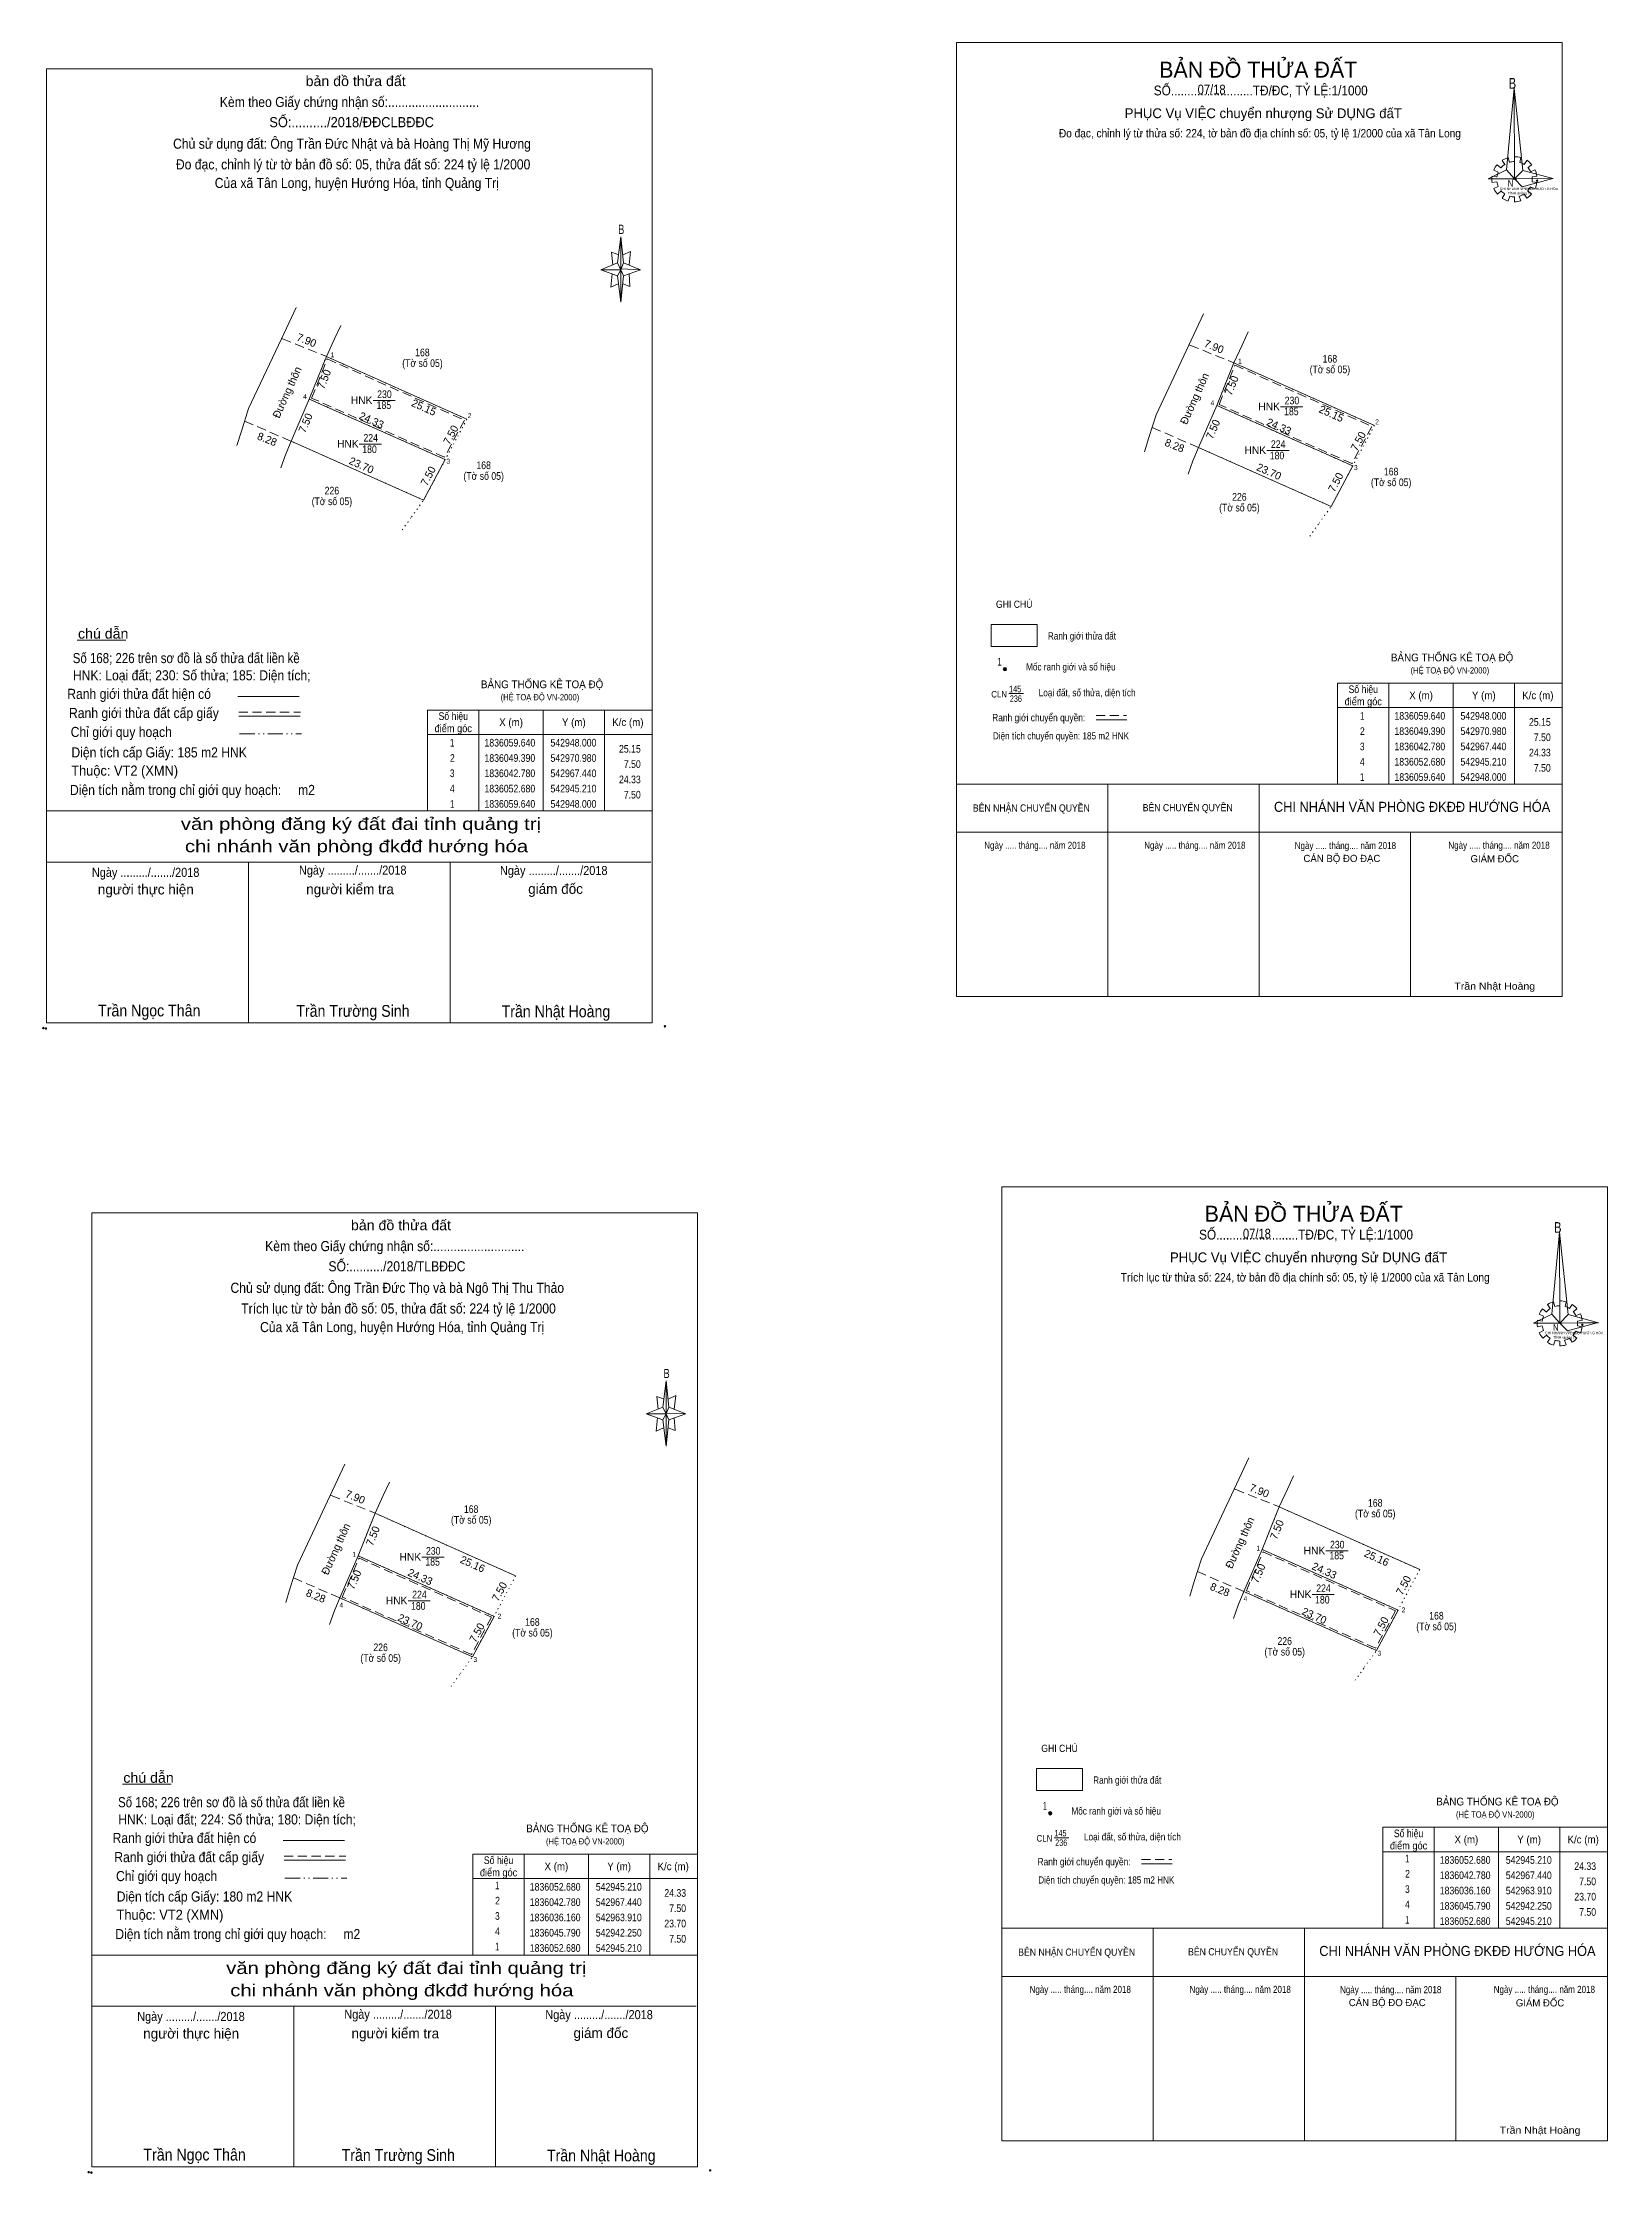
# Model space of a CAD drawing. Header units: metres. Extents: x 542624 to 543096, y 1835781 to 1836129.
# Drawn here: x 542623.7 to 542879.5, y 1835781.1 to 1836129.5 of the extents above; entities that cross this region are included whole.
import ezdxf
from ezdxf.enums import TextEntityAlignment as Align

# ---------------------------------------------------------------- set-up
doc = ezdxf.new("R2010")
doc.units = ezdxf.units.M
doc.header["$LTSCALE"] = 0.5
doc.header["$PDMODE"] = 32
doc.header["$PDSIZE"] = 0.25
for name, pattern in [('DASH_DOUBLE_DOT', [9.2, 5, -1.2, 0.3, -1.2, 0.3, -1.2]), ('DOTTED', [1.5, 0.3, -1.2]), ('MEDIUM_DASHED', [4.5, 3, -1.5])]:
    doc.linetypes.add(name, pattern=pattern)
for name, color, linetype, lineweight in [('1', 7, 'Continuous', 13), ('10', 7, 'Continuous', 13), ('13', 7, 'MEDIUM_DASHED', 13), ('17', 7, 'Continuous', 13), ('23', 7, 'Continuous', 13), ('5', 7, 'Continuous', 13), ('52', 7, 'Continuous', 13), ('6', 7, 'Continuous', 13), ('63', 7, 'Continuous', 13)]:
    doc.layers.add(name, color=color, linetype=linetype, lineweight=lineweight)
doc.layers.add('7', color=7, linetype='Continuous')

msp = doc.modelspace()

# ---------------------------------------------------------------- texts
at = {"layer": '1'}
for s, height, p in [('BẢN ĐỒ THỬA ĐẤT', 2.621, (542822.41, 1836123.76)), ('PHỤC Vụ VIỆC chuyển nhượng Sử DỤNG đấT', 1.605, (542823.235, 1836117.14)), ('HNK', 1.25, (542675.825, 1836070.4)), ('HNK', 1.25, (542824.185, 1836069.37)), ('HNK', 1.25, (542673.575, 1836063.27)), ('HNK', 1.25, (542821.935, 1836062.24)), ('BẢN ĐỒ THỬA ĐẤT', 2.621, (542829.855, 1835936.7)), ('PHỤC Vụ VIỆC chuyển nhượng Sử DỤNG đấT', 1.605, (542830.64, 1835930.08)), ('HNK', 1.25, (542683.795, 1835881.28)), ('HNK', 1.25, (542831.595, 1835882.31)), ('HNK', 1.25, (542681.545, 1835874.15)), ('HNK', 1.25, (542829.345, 1835875.18))]:
    msp.add_text(s, height=height, dxfattribs=at).set_placement(p, align=Align.CENTER)
for s, height, width, p in [('SỐ.........................TĐ/ĐC, TỶ LỆ:1/1000', 1.604, 0.9, (542822.815, 1836120.86)), ('07/18', 1.606, 0.85, (542814.79, 1836121.02)), ('230', 1.25, 0.85, (542679.56, 1836071.38)), ('185', 1.25, 0.85, (542679.465, 1836069.6)), ('185', 1.25, 0.85, (542827.825, 1836068.57)), ('230', 1.25, 0.85, (542827.92, 1836070.35)), ('224', 1.25, 0.85, (542677.31, 1836064.25)), ('180', 1.25, 0.85, (542677.12, 1836062.38)), ('180', 1.25, 0.85, (542825.48, 1836061.35)), ('224', 1.25, 0.85, (542825.67, 1836063.22)), ('(Tờ số 05)', 1.25, 0.85, (542670.97, 1836053.87)), ('226', 1.25, 0.85, (542670.965, 1836055.62)), ('226', 1.25, 0.85, (542819.325, 1836054.59)), ('(Tờ số 05)', 1.25, 0.85, (542819.33, 1836052.84)), ('GHI CHÚ', 1.176, 0.9, (542782.515, 1836037.08)), ('Ranh giới thửa đất', 1.176, 0.85, (542793.585, 1836031.9)), ('1', 1.283, 0.65, (542780.12, 1836027.62)), ('Mốc ranh giới và số hiệu', 1.176, 0.85, (542791.77, 1836026.84)), ('BẢNG THỐNG KÊ TOẠ ĐỘ ', 1.265, 0.95, (542854.325, 1836028.33)), ('(HỆ TOẠ ĐỘ VN-2000)', 1.027, 0.9, (542853.75, 1836026.34)), ('BẢNG THỐNG KÊ TOẠ ĐỘ ', 1.265, 0.95, (542705.555, 1836023.94)), ('Loại đất, số thửa, diện tích', 1.176, 0.85, (542794.435, 1836022.62)), ('(HỆ TOẠ ĐỘ VN-2000)', 1.027, 0.9, (542704.98, 1836021.95)), ('SỐ.........................TĐ/ĐC, TỶ LỆ:1/1000', 1.604, 0.9, (542830.225, 1835933.8)), ('07/18', 1.606, 0.85, (542822.195, 1835933.96)), ('230', 1.25, 0.85, (542835.33, 1835883.29)), ('185', 1.25, 0.85, (542687.435, 1835880.48)), ('230', 1.25, 0.85, (542687.53, 1835882.26)), ('185', 1.25, 0.85, (542835.235, 1835881.51)), ('224', 1.25, 0.85, (542833.08, 1835876.16)), ('180', 1.25, 0.85, (542685.09, 1835873.26)), ('224', 1.25, 0.85, (542685.28, 1835875.13)), ('180', 1.25, 0.85, (542832.89, 1835874.29)), ('226', 1.25, 0.85, (542678.935, 1835866.5)), ('(Tờ số 05)', 1.25, 0.85, (542826.74, 1835865.78)), ('226', 1.25, 0.85, (542826.735, 1835867.53)), ('(Tờ số 05)', 1.25, 0.85, (542678.94, 1835864.75)), ('GHI CHÚ', 1.176, 0.9, (542789.925, 1835850.02)), ('Ranh giới thửa đất', 1.176, 0.85, (542800.995, 1835844.84)), ('BẢNG THỐNG KÊ TOẠ ĐỘ ', 1.265, 0.95, (542861.735, 1835841.27)), ('1', 1.283, 0.7, (542787.535, 1835840.56)), ('Mốc ranh giới và số hiệu', 1.176, 0.85, (542799.18, 1835839.78)), ('(HỆ TOẠ ĐỘ VN-2000)', 1.027, 0.9, (542861.16, 1835839.28)), ('BẢNG THỐNG KÊ TOẠ ĐỘ ', 1.265, 0.95, (542712.965, 1835836.88)), ('(HỆ TOẠ ĐỘ VN-2000)', 1.027, 0.9, (542712.39, 1835834.89)), ('Loại đất, số thửa, diện tích', 1.176, 0.85, (542801.84, 1835835.56))]:
    msp.add_text(s, height=height, dxfattribs=dict(at, width=width)).set_placement(p, align=Align.CENTER)
for s, height, width, p in [('B', 1.743, 0.8, (542863.34, 1836121.96)), ('N', 1.089, 0.9, (542863.17, 1836105.94)), ('CHI NHÁNH VPĐKĐĐ-HƯỚNG HÓA', 0.4123, 0.95, (542861.9, 1836105.38)), ('TỈNH quảng trị', 0.4125, 1.05, (542863.22, 1836104.67)), ('145', 1.07, 0.8, (542781.68, 1836023.27)), ('236', 1.07, 0.8, (542781.8, 1836021.7)), ('B', 1.743, 0.8, (542870.75, 1835934.9)), ('CHI NHÁNH VPĐKĐĐ-HƯỚNG HÓA', 0.4123, 0.95, (542869.31, 1835918.32)), ('N', 1.089, 0.9, (542870.58, 1835918.88)), ('TỈNH quảng trị', 0.4125, 1.05, (542870.63, 1835917.61)), ('145', 1.07, 0.8, (542789.09, 1835836.21)), ('236', 1.07, 0.8, (542789.21, 1835834.64))]:
    msp.add_text(s, height=height, dxfattribs=dict(at, width=width)).set_placement(p)
for s, height, width, p in [('CLN', 1.07, 0.9, (542781.34, 1836022.42)), ('BÊN NHẬN CHUYỂN QUYỀN', 1.176, 0.9, (542794.87, 1836003.76)), ('BÊN CHUYỂN QUYỀN', 1.176, 0.9, (542818.23, 1836003.82)), ('CHI NHÁNH VĂN PHÒNG ĐKĐĐ HƯỚNG HÓA', 1.646, 0.95, (542870.15, 1836003.72)), ('Ngày ..... tháng.... năm 2018', 1.155, 0.85, (542794.18, 1835997.68)), ('Ngày ..... tháng.... năm 2018', 1.155, 0.85, (542820.33, 1835997.68)), ('Ngày ..... tháng.... năm 2018', 1.155, 0.85, (542844.94, 1835997.64)), ('Ngày ..... tháng.... năm 2018', 1.155, 0.85, (542870.06, 1835997.68)), ('Trần Nhật Hoàng', 1.17, 1.1, (542867.68, 1835974.65)), ('CLN', 1.07, 0.9, (542788.75, 1835835.36)), ('BÊN NHẬN CHUYỂN QUYỀN', 1.176, 0.9, (542802.28, 1835816.7)), ('BÊN CHUYỂN QUYỀN', 1.176, 0.9, (542825.65, 1835816.76)), ('CHI NHÁNH VĂN PHÒNG ĐKĐĐ HƯỚNG HÓA', 1.646, 0.95, (542877.56, 1835816.66)), ('Ngày ..... tháng.... năm 2018', 1.155, 0.85, (542801.59, 1835810.62)), ('Ngày ..... tháng.... năm 2018', 1.155, 0.85, (542827.74, 1835810.62)), ('Ngày ..... tháng.... năm 2018', 1.155, 0.85, (542852.35, 1835810.58)), ('Ngày ..... tháng.... năm 2018', 1.155, 0.85, (542877.47, 1835810.62)), ('Trần Nhật Hoàng', 1.17, 1.1, (542875.09, 1835787.59))]:
    msp.add_text(s, height=height, dxfattribs=dict(at, width=width)).set_placement(p, align=Align.RIGHT)
for s, height, p in [('CÁN BỘ ĐO ĐẠC', 1.176, (542842.38, 1835995.52)), ('GIÁM ĐỐC', 1.17, (542865.03, 1835995.47)), ('CÁN BỘ ĐO ĐẠC', 1.176, (542849.79, 1835808.46)), ('GIÁM ĐỐC', 1.17, (542872.44, 1835808.41))]:
    msp.add_text(s, height=height, dxfattribs=at).set_placement(p, align=Align.RIGHT)
at = {"layer": '13', "width": 0.85}
for s, height, p in [('Ranh giới chuyển quyền:', 1.205, (542786.52, 1836018.53)), ('Diện tích chuyển quyền: 185 m2 HNK', 1.17, (542790.16, 1836015.56)), ('Ranh giới chuyển quyền:', 1.205, (542793.935, 1835831.47)), ('Diện tích chuyển quyền: 185 m2 HNK', 1.17, (542797.57, 1835828.5))]:
    msp.add_text(s, height=height, dxfattribs=at).set_placement(p, align=Align.CENTER)
at = {"layer": '5'}
for s, height, width, p in [('bản đồ thửa đất', 1.65, 1.05, (542674.855, 1836122.38)), ('Kèm theo Giấy chứng nhận số:...........................', 1.65, 0.9, (542673.84, 1836118.96)), ('SỐ:........../2018/ĐĐCLBĐĐC', 1.65, 0.95, (542674.195, 1836115.66)), ('Chủ sử dụng đất: Ông Trần Đức Nhật và bà Hoàng Thị Mỹ Hương', 1.65, 0.9, (542674.25, 1836112.14)), ('Đo đạc, chỉnh lý từ tờ bản đồ số: 05, thửa đất số: 224 tỷ lệ 1/2000 ', 1.65, 0.9, (542674.715, 1836108.76)), ('Của xã Tân Long, huyện Hướng Hóa, tỉnh Quảng Trị', 1.65, 0.9, (542675.045, 1836105.72)), ('B', 1.515, 0.75, (542718.27, 1836098.2)), ('văn phòng đăng ký đất đai tỉnh quảng trị', 1.98, 1.25, (542675.715, 1836000.77)), ('chi nhánh văn phòng đkđđ hướng hóa', 1.98, 1.25, (542674.995, 1835997.12)), ('Ngày ........./......./2018', 1.485, 0.9, (542640.515, 1835993.09)), ('Ngày ........./......./2018', 1.485, 0.9, (542674.375, 1835993.45)), ('Ngày ........./......./2018', 1.485, 0.9, (542707.235, 1835993.39)), ('Trần Ngọc Thân', 1.925, 0.9, (542641.105, 1835970.28)), ('Trần Trường Sinh', 1.925, 0.9, (542674.405, 1835970.21)), ('Trần Nhật Hoàng', 1.925, 0.9, (542707.595, 1835970.14)), ('bản đồ thửa đất', 1.65, 1.05, (542682.26, 1835935.32)), ('Kèm theo Giấy chứng nhận số:...........................', 1.65, 0.9, (542681.25, 1835931.9)), ('SỐ:........../2018/TLBĐĐC', 1.65, 0.9, (542681.605, 1835928.6)), ('Chủ sử dụng đất: Ông Trần Đức Thọ và bà Ngô Thị Thu Thảo', 1.65, 0.9, (542681.655, 1835925.08)), ('Trích lục từ tờ bản đồ số: 05, thửa đất số: 224 tỷ lệ 1/2000 ', 1.65, 0.9, (542682.135, 1835921.7)), ('Của xã Tân Long, huyện Hướng Hóa, tỉnh Quảng Trị', 1.65, 0.9, (542682.455, 1835918.66)), ('B', 1.515, 0.75, (542725.685, 1835911.14)), ('văn phòng đăng ký đất đai tỉnh quảng trị', 1.98, 1.25, (542683.125, 1835813.71)), ('chi nhánh văn phòng đkđđ hướng hóa', 1.98, 1.25, (542682.405, 1835810.06)), ('Ngày ........./......./2018', 1.485, 0.9, (542647.925, 1835806.03)), ('Ngày ........./......./2018', 1.485, 0.9, (542681.785, 1835806.39)), ('Ngày ........./......./2018', 1.485, 0.9, (542714.645, 1835806.33)), ('Trần Ngọc Thân', 1.925, 0.9, (542648.515, 1835783.22)), ('Trần Trường Sinh', 1.925, 0.9, (542681.815, 1835783.15)), ('Trần Nhật Hoàng', 1.925, 0.9, (542715.005, 1835783.08))]:
    msp.add_text(s, height=height, dxfattribs=dict(at, width=width)).set_placement(p, align=Align.CENTER)
for s, p in [('người kiểm tra', (542673.93, 1835990.25)), ('giám đốc', (542707.535, 1835990.31)), ('người thực hiện', (542640.545, 1835990.22)), ('người thực hiện', (542647.955, 1835803.16)), ('người kiểm tra', (542681.34, 1835803.19)), ('giám đốc', (542714.945, 1835803.25))]:
    msp.add_text(s, height=1.65, dxfattribs=at).set_placement(p, align=Align.CENTER)
at = {"layer": '6'}
for s, width, p in [('chú dẫn', 1.05, (542633.58, 1836032.04)), ('Ranh giới thửa đất hiện có ', 0.9, (542639.725, 1836022.19)), ('Ranh giới thửa đất cấp giấy', 0.9, (542640.235, 1836019.06)), ('Chỉ giới quy hoạch', 0.9, (542636.535, 1836015.96)), ('chú dẫn', 1.05, (542640.99, 1835844.98)), ('Ranh giới thửa đất hiện có ', 0.9, (542647.135, 1835835.13)), ('Ranh giới thửa đất cấp giấy', 0.9, (542647.64, 1835832)), ('Chỉ giới quy hoạch', 0.9, (542643.945, 1835828.9))]:
    msp.add_text(s, height=1.65, dxfattribs=dict(at, width=width)).set_placement(p, align=Align.CENTER)
for s, width, p in [('Số 168; 226 trên sơ đồ là số thửa đất liền kề', 0.85, (542628.6, 1836028.04)), ('HNK: Loại đất; 230: Số thửa; 185: Diện tích;', 0.9, (542628.62, 1836025.22)), ('Diện tích cấp Giấy: 185 m2 HNK', 0.9, (542628.38, 1836012.62)), ('Thuộc: VT2 (XMN)', 0.95, (542628.35, 1836009.64)), ('Diện tích nằm trong chỉ giới quy hoạch:     m2', 0.9, (542628.15, 1836006.48)), ('Số 168; 226 trên sơ đồ là số thửa đất liền kề', 0.85, (542636.01, 1835840.98)), ('HNK: Loại đất; 224: Số thửa; 180: Diện tích;', 0.9, (542636.03, 1835838.16)), ('Diện tích cấp Giấy: 180 m2 HNK', 0.9, (542635.79, 1835825.56)), ('Diện tích nằm trong chỉ giới quy hoạch:     m2', 0.9, (542635.56, 1835819.42)), ('Thuộc: VT2 (XMN)', 0.95, (542635.76, 1835822.58))]:
    msp.add_text(s, height=1.65, dxfattribs=dict(at, width=width)).set_placement(p)
at = {"layer": '63'}
for s, rotation, p in [('7.90', 338.077, (542666.5967, 1836080.2415)), ('7.90', 338.077, (542814.9567, 1836079.2116)), ('Đường thôn', 65.618, (542664.2087, 1836072.062)), ('7.50', 68.156, (542670.2763, 1836074.2275)), ('Đường thôn', 65.618, (542812.5687, 1836071.032)), ('7.50', 68.156, (542818.6363, 1836073.1975)), ('7.50', 66.751, (542667.2309, 1836067.0583)), ('24.33', 335.994, (542677.1907, 1836067.1824)), ('25.15', 335.961, (542685.7504, 1836069.2768)), ('25.15', 335.961, (542834.1104, 1836068.2468)), ('8.28', 338.077, (542660.1467, 1836064.0696)), ('7.50', 61.829, (542690.952, 1836065.0649)), ('7.50', 66.751, (542815.5909, 1836066.0283)), ('24.33', 335.994, (542825.5507, 1836066.1524)), ('7.50', 61.829, (542839.312, 1836064.0349)), ('23.70', 336.03, (542675.5511, 1836059.8103)), ('8.28', 338.077, (542808.5067, 1836063.0396)), ('7.50', 61.932, (542687.269, 1836058.3459)), ('23.70', 336.03, (542823.9111, 1836058.7803)), ('7.50', 61.932, (542835.629, 1836057.3159)), ('7.90', 338.077, (542674.5667, 1835891.1215)), ('7.90', 338.077, (542822.3667, 1835892.1515)), ('Đường thôn', 65.618, (542819.9787, 1835883.972)), ('7.50', 68.156, (542826.0463, 1835886.1375)), ('Đường thôn', 65.618, (542672.1787, 1835882.942)), ('7.50', 68.156, (542678.2463, 1835885.1075)), ('25.16', 335.961, (542693.7154, 1835880.1601)), ('7.50', 66.751, (542823.0009, 1835878.9683)), ('24.33', 335.994, (542832.9607, 1835879.0924)), ('25.16', 335.961, (542841.5154, 1835881.1901)), ('7.50', 66.751, (542675.2009, 1835877.9383)), ('24.33', 335.994, (542685.1607, 1835878.0624)), ('7.50', 61.829, (542698.922, 1835875.9449)), ('8.28', 338.077, (542815.9167, 1835875.9796)), ('7.50', 61.829, (542846.722, 1835876.9749)), ('8.28', 338.077, (542668.1167, 1835874.9496)), ('23.70', 336.03, (542831.3211, 1835871.7203)), ('23.70', 336.03, (542683.5211, 1835870.6903)), ('7.50', 61.932, (542695.239, 1835869.2259)), ('7.50', 61.932, (542843.039, 1835870.2559))]:
    msp.add_text(s, height=1.25, rotation=rotation, dxfattribs=at).set_placement(p, align=Align.CENTER)
for s, width, p in [('168', 0.85, (542685.765, 1836078.21)), ('(Tờ số 05)', 0.85, (542685.77, 1836076.46)), ('(Tờ số 05)', 0.85, (542834.13, 1836075.43)), ('168', 0.85, (542834.125, 1836077.18)), ('(Tờ số 05)', 0.85, (542695.78, 1836058.01)), ('168', 0.85, (542695.775, 1836059.76)), ('(Tờ số 05)', 0.85, (542844.14, 1836056.98)), ('168', 0.85, (542844.135, 1836058.73)), ('Số hiệu', 0.85, (542839.58, 1836023.14)), ('X (m)', 0.95, (542849.03, 1836022.14)), ('Y (m)', 0.95, (542859.285, 1836022.14)), ('K/c (m)', 0.95, (542868.125, 1836022.14)), ('Số hiệu', 0.85, (542690.81, 1836018.75)), ('điểm góc', 0.9, (542839.58, 1836021.14)), (' 1', 0.75, (542839.23, 1836018.79)), ('1836059.640', 0.85, (542848.83, 1836018.79)), ('542948.000', 0.85, (542859.23, 1836018.79)), ('điểm góc', 0.9, (542690.81, 1836016.75)), ('X (m)', 0.95, (542700.26, 1836017.75)), ('Y (m)', 0.95, (542710.515, 1836017.75)), ('K/c (m)', 0.95, (542719.355, 1836017.75)), (' 2', 0.85, (542839.235, 1836016.29)), ('1836049.390', 0.85, (542848.83, 1836016.29)), ('542970.980', 0.85, (542859.23, 1836016.29)), (' 2', 0.85, (542690.465, 1836011.9)), (' 1', 0.75, (542690.46, 1836014.4)), ('1836059.640', 0.85, (542700.06, 1836014.4)), ('1836049.390', 0.85, (542700.06, 1836011.9)), ('542948.000', 0.85, (542710.46, 1836014.4)), ('542970.980', 0.85, (542710.46, 1836011.9)), (' 3', 0.8, (542839.225, 1836013.79)), ('1836042.780', 0.85, (542848.83, 1836013.79)), ('542967.440', 0.85, (542859.23, 1836013.79)), (' 3', 0.8, (542690.455, 1836009.4)), ('1836042.780', 0.85, (542700.06, 1836009.4)), ('542967.440', 0.85, (542710.46, 1836009.4)), (' 4', 0.85, (542839.23, 1836011.29)), (' 1', 0.75, (542839.23, 1836008.79)), ('1836052.680', 0.85, (542848.83, 1836011.29)), ('1836059.640', 0.85, (542848.83, 1836008.79)), ('542945.210', 0.85, (542859.23, 1836011.29)), ('542948.000', 0.85, (542859.23, 1836008.79)), (' 4', 0.85, (542690.46, 1836006.9)), ('1836052.680', 0.85, (542700.06, 1836006.9)), ('542945.210', 0.85, (542710.46, 1836006.9)), (' 1', 0.75, (542690.46, 1836004.4)), ('1836059.640', 0.85, (542700.06, 1836004.4)), ('542948.000', 0.85, (542710.46, 1836004.4)), ('168', 0.85, (542841.535, 1835890.12)), ('(Tờ số 05)', 0.85, (542693.74, 1835887.34)), ('168', 0.85, (542693.735, 1835889.09)), ('(Tờ số 05)', 0.85, (542841.54, 1835888.37)), ('(Tờ số 05)', 0.85, (542703.75, 1835868.89)), ('168', 0.85, (542703.745, 1835870.64)), ('(Tờ số 05)', 0.85, (542851.55, 1835869.92)), ('168', 0.85, (542851.545, 1835871.67)), ('điểm góc', 0.9, (542846.99, 1835834.08)), ('Số hiệu', 0.85, (542846.99, 1835836.08)), ('X (m)', 0.95, (542856.44, 1835835.08)), ('Y (m)', 0.95, (542866.695, 1835835.08)), ('K/c (m)', 0.95, (542875.535, 1835835.08)), ('Số hiệu', 0.85, (542698.22, 1835831.69)), ('X (m)', 0.95, (542707.67, 1835830.69)), ('Y (m)', 0.95, (542717.925, 1835830.69)), ('K/c (m)', 0.95, (542726.765, 1835830.69)), (' 1', 0.75, (542846.61, 1835831.97)), ('1836052.680', 0.85, (542856.24, 1835831.73)), ('542945.210', 0.85, (542866.64, 1835831.73)), ('điểm góc', 0.9, (542698.22, 1835829.69)), (' 1', 0.75, (542697.84, 1835827.58)), ('1836052.680', 0.85, (542707.47, 1835827.34)), ('542945.210', 0.85, (542717.87, 1835827.34)), (' 2', 0.85, (542846.615, 1835829.47)), ('1836042.780', 0.85, (542856.24, 1835829.23)), ('542967.440', 0.85, (542866.64, 1835829.23)), (' 2', 0.85, (542697.845, 1835825.08)), ('1836042.780', 0.85, (542707.47, 1835824.84)), ('542967.440', 0.85, (542717.87, 1835824.84)), (' 4', 0.85, (542846.61, 1835824.47)), (' 3', 0.8, (542846.605, 1835826.97)), ('1836036.160', 0.85, (542856.24, 1835826.73)), ('1836045.790', 0.85, (542856.24, 1835824.23)), ('542963.910', 0.85, (542866.64, 1835826.73)), ('542942.250', 0.85, (542866.64, 1835824.23)), (' 4', 0.85, (542697.84, 1835820.08)), (' 3', 0.8, (542697.835, 1835822.58)), ('1836036.160', 0.85, (542707.47, 1835822.34)), ('542963.910', 0.85, (542717.87, 1835822.34)), (' 1', 0.75, (542846.61, 1835821.97)), ('1836052.680', 0.85, (542856.24, 1835821.73)), ('542945.210', 0.85, (542866.64, 1835821.73)), (' 1', 0.75, (542697.84, 1835817.58)), ('1836045.790', 0.85, (542707.47, 1835819.84)), ('1836052.680', 0.85, (542707.47, 1835817.34)), ('542942.250', 0.85, (542717.87, 1835819.84)), ('542945.210', 0.85, (542717.87, 1835817.34))]:
    msp.add_text(s, height=1.25, dxfattribs=dict(at, width=width)).set_placement(p, align=Align.CENTER)
for s, height, width, p in [(' 1', 0.8, 0.9, (542671.37, 1836078.04)), (' 1', 0.8, 0.9, (542819.73, 1836077.01)), (' 4', 0.8, 0.95, (542666.86, 1836071.21)), (' 2', 0.8, 0.9, (542693.78, 1836068.1)), (' 4', 0.8, 0.95, (542815.22, 1836070.18)), (' 2', 0.8, 0.9, (542842.14, 1836067.07)), (' 3', 0.8, 0.95, (542690.3, 1836060.65)), (' 3', 0.8, 0.95, (542838.66, 1836059.62)), ('25.15', 1.25, 0.85, (542870.23, 1836017.79)), ('7.50', 1.25, 0.85, (542870.23, 1836015.29)), ('25.15', 1.25, 0.85, (542721.46, 1836013.4)), ('24.33', 1.25, 0.85, (542870.23, 1836012.79)), ('24.33', 1.25, 0.85, (542721.46, 1836008.4)), ('7.50', 1.25, 0.85, (542721.46, 1836010.9)), ('7.50', 1.25, 0.85, (542870.23, 1836010.29)), ('7.50', 1.25, 0.85, (542721.46, 1836005.9)), (' 1', 0.8, 0.9, (542674.92, 1835881.92)), (' 1', 0.8, 0.9, (542822.72, 1835882.95)), (' 4', 0.8, 0.95, (542672.82, 1835873.64)), (' 4', 0.8, 0.95, (542820.62, 1835874.67)), (' 2', 0.8, 0.9, (542846.46, 1835872.85)), (' 2', 0.8, 0.9, (542698.66, 1835871.82)), (' 3', 0.8, 0.95, (542694.72, 1835864.73)), (' 3', 0.8, 0.95, (542842.52, 1835865.76)), ('24.33', 1.25, 0.85, (542877.64, 1835830.73)), ('7.50', 1.25, 0.85, (542877.64, 1835828.23)), ('24.33', 1.25, 0.85, (542728.87, 1835826.34)), ('7.50', 1.25, 0.85, (542728.87, 1835823.84)), ('23.70', 1.25, 0.85, (542877.64, 1835825.73)), ('23.70', 1.25, 0.85, (542728.87, 1835821.34)), ('7.50', 1.25, 0.85, (542877.64, 1835823.23)), ('7.50', 1.25, 0.85, (542728.87, 1835818.84))]:
    msp.add_text(s, height=height, dxfattribs=dict(at, width=width)).set_placement(p, align=Align.RIGHT)
at = {"layer": '7', "width": 0.9}
for s, p in [('Đo đạc, chỉnh lý từ thửa số: 224, tờ bản đồ địa chính số: 05, tỷ lệ 1/2000 của xã Tân Long', (542822.685, 1836113.99)), ('Trích lục từ thửa số: 224, tờ bản đồ địa chính số: 05, tỷ lệ 1/2000 của xã Tân Long', (542830.095, 1835926.93))]:
    msp.add_text(s, height=1.37, dxfattribs=at).set_placement(p, align=Align.CENTER)

# ---------------------------------------------------------------- hatches: boundary and pattern name
at = {"layer": '1'}
h = msp.add_hatch(color=256, dxfattribs=at)
edge = h.paths.add_edge_path()
edge.add_ellipse((542780.9944, 1836027.0505), major_axis=(0, 0.2857), ratio=0.95813483, start_angle=0, end_angle=360)
h = msp.add_hatch(color=256, dxfattribs=at)
edge = h.paths.add_edge_path()
edge.add_ellipse((542788.4044, 1835839.9905), major_axis=(0, 0.2857), ratio=0.95813483, start_angle=0, end_angle=360)

# ---------------------------------------------------------------- linework, layer by layer
for p, q in [((542863.29, 1836110.69), (542863.48, 1836109.91)), ((542864.3, 1836110.04), (542864.32, 1836110.84)), ((542865.35, 1836110.69), (542865.16, 1836109.89)), ((542860.62, 1836107.66), (542861.42, 1836107.53)), ((542861.66, 1836108.33), (542860.94, 1836108.63)), ((542861.46, 1836109.53), (542862.06, 1836109.01)), ((542862.74, 1836109.58), (542862.3, 1836110.24)), ((542863.91, 1836107.18), (542864.68, 1836107.18)), ((542865.88, 1836109.58), (542866.31, 1836110.24)), ((542867.1, 1836109.53), (542866.5, 1836109.03)), ((542866.93, 1836108.36), (542867.65, 1836108.71)), ((542867.99, 1836107.66), (542867.17, 1836107.53)), ((542861.42, 1836106.73), (542860.62, 1836106.6)), ((542860.94, 1836105.63), (542861.66, 1836105.98)), ((542862.14, 1836105.23), (542861.51, 1836104.73)), ((542862.3, 1836104.05), (542862.71, 1836104.75)), ((542863.53, 1836104.38), (542863.29, 1836103.6)), ((542864.3, 1836103.47), (542864.3, 1836104.25)), ((542865.09, 1836104.38), (542865.33, 1836103.62)), ((542866.31, 1836104.05), (542865.88, 1836104.73)), ((542866.45, 1836105.23), (542867.1, 1836104.75)), ((542867.68, 1836105.6), (542866.89, 1836105.9)), ((542867.17, 1836106.73), (542867.99, 1836106.6)), ((542781.65, 1836023.05), (542784.01, 1836023.05)), ((542773.08, 1836008.26), (542872.08, 1836008.26)), ((542797.83, 1836008.26), (542797.83, 1835973.51)), ((542822.58, 1836008.26), (542822.58, 1835973.51)), ((542773.08, 1836000.38), (542872.08, 1836000.38)), ((542847.3, 1836000.38), (542847.3, 1835973.51)), ((542868.87, 1835922.47), (542869.47, 1835921.95)), ((542870.15, 1835922.52), (542869.71, 1835923.18)), ((542870.7, 1835923.63), (542870.89, 1835922.85)), ((542871.71, 1835922.98), (542871.73, 1835923.78)), ((542872.76, 1835923.63), (542872.57, 1835922.83)), ((542873.29, 1835922.52), (542873.72, 1835923.18)), ((542874.51, 1835922.47), (542873.91, 1835921.97)), ((542868.03, 1835920.6), (542868.83, 1835920.47)), ((542868.83, 1835919.67), (542868.03, 1835919.54)), ((542869.07, 1835921.27), (542868.35, 1835921.57)), ((542868.35, 1835918.57), (542869.07, 1835918.92)), ((542871.32, 1835920.12), (542872.09, 1835920.12)), ((542875.09, 1835918.54), (542874.3, 1835918.84)), ((542874.34, 1835921.3), (542875.06, 1835921.65)), ((542875.4, 1835920.6), (542874.58, 1835920.47)), ((542874.58, 1835919.67), (542875.4, 1835919.54)), ((542869.55, 1835918.17), (542868.92, 1835917.67)), ((542869.71, 1835916.99), (542870.12, 1835917.69)), ((542870.94, 1835917.32), (542870.7, 1835916.54)), ((542871.71, 1835916.41), (542871.71, 1835917.19)), ((542872.5, 1835917.32), (542872.74, 1835916.56)), ((542873.72, 1835916.99), (542873.29, 1835917.67)), ((542873.86, 1835918.17), (542874.51, 1835917.69)), ((542789.06, 1835835.99), (542791.42, 1835835.99)), ((542780.49, 1835821.2), (542879.49, 1835821.2)), ((542805.24, 1835821.2), (542805.24, 1835786.45)), ((542829.99, 1835821.2), (542829.99, 1835786.45)), ((542780.49, 1835813.32), (542879.49, 1835813.32)), ((542854.71, 1835813.32), (542854.71, 1835786.45))]:
    msp.add_line(p, q, dxfattribs=at)
at = {"layer": '1', "linetype": 'DOTTED'}
for p, q in [((542685.97, 1836054.69), (542664.31, 1836064.32)), ((542834.33, 1836053.66), (542812.67, 1836063.29)), ((542682.48, 1836049.84), (542684, 1836051.95)), ((542684, 1836051.95), (542685.97, 1836054.69)), ((542832.36, 1836050.92), (542834.33, 1836053.66)), ((542830.84, 1836048.81), (542832.36, 1836050.92)), ((542693.94, 1835865.57), (542672.28, 1835875.2)), ((542841.74, 1835866.6), (542820.08, 1835876.23)), ((542839.77, 1835863.86), (542841.74, 1835866.6)), ((542691.97, 1835862.83), (542693.94, 1835865.57)), ((542838.25, 1835861.75), (542839.77, 1835863.86)), ((542690.45, 1835860.72), (542691.97, 1835862.83))]:
    msp.add_line(p, q, dxfattribs=at)
at = {"layer": '1'}
for points in [[(542773.08, 1835973.51), (542773.08, 1836129.49), (542872.08, 1836129.49), (542872.08, 1835973.51)], [(542773.08, 1835973.51), (542773.08, 1836129.49), (542872.08, 1836129.49), (542872.08, 1835973.51)], [(542864.25, 1836122.06), (542864.3, 1836107.21), (542863, 1836108.68)], [(542864.25, 1836122.06), (542864.3, 1836107.21), (542865.66, 1836108.58)], [(542859.98, 1836107.21), (542863, 1836108.68), (542864.3, 1836107.21)], [(542870.63, 1836107.26), (542864.3, 1836107.21), (542865.66, 1836108.58)], [(542870.58, 1836107.28), (542865.54, 1836105.93), (542864.3, 1836107.21)], [(542667.27, 1836071.21), (542689.5, 1836061.31), (542685.97, 1836054.69), (542664.31, 1836064.32)], [(542815.63, 1836070.18), (542837.86, 1836060.28), (542834.33, 1836053.66), (542812.67, 1836063.29)], [(542778.75, 1836034.37), (542786.28, 1836034.37), (542786.28, 1836030.78), (542778.75, 1836030.78)], [(542780.49, 1835786.45), (542780.49, 1835942.43), (542879.49, 1835942.43), (542879.49, 1835786.45)], [(542780.49, 1835786.45), (542780.49, 1835942.43), (542879.49, 1835942.43), (542879.49, 1835786.45)], [(542871.66, 1835935), (542871.71, 1835920.15), (542870.41, 1835921.62)], [(542871.66, 1835935), (542871.71, 1835920.15), (542873.07, 1835921.52)], [(542867.39, 1835920.15), (542870.41, 1835921.62), (542871.71, 1835920.15)], [(542878.04, 1835920.2), (542871.71, 1835920.15), (542873.07, 1835921.52)], [(542877.99, 1835920.22), (542872.95, 1835918.87), (542871.71, 1835920.15)], [(542675.24, 1835882.09), (542697.47, 1835872.19), (542693.94, 1835865.57), (542672.28, 1835875.2)], [(542823.04, 1835883.12), (542845.27, 1835873.22), (542841.74, 1835866.6), (542820.08, 1835876.23)], [(542786.16, 1835847.31), (542793.69, 1835847.31), (542793.69, 1835843.72), (542786.16, 1835843.72)]]:
    msp.add_lwpolyline(points, close=True, dxfattribs=at)
at = {"layer": '1', "linetype": 'DOTTED'}
for points in [[(542670.06, 1836078.17), (542693.04, 1836067.92), (542689.5, 1836061.31), (542667.27, 1836071.21)], [(542818.42, 1836077.14), (542841.4, 1836066.89), (542837.86, 1836060.28), (542815.63, 1836070.18)], [(542678.03, 1835889.05), (542701.01, 1835878.8), (542697.47, 1835872.19), (542675.24, 1835882.09)], [(542825.83, 1835890.08), (542848.81, 1835879.83), (542845.27, 1835873.22), (542823.04, 1835883.12)]]:
    msp.add_lwpolyline(points, close=True, dxfattribs=at)
at = {"layer": '1', "linetype": 'MEDIUM_DASHED'}
for points in [[(542670.22, 1836077.77), (542692.62, 1836067.78), (542689.37, 1836061.7), (542667.66, 1836071.37)], [(542818.58, 1836076.74), (542840.98, 1836066.75), (542837.73, 1836060.67), (542816.02, 1836070.34)], [(542675.4, 1835881.69), (542697.05, 1835872.05), (542693.81, 1835865.96), (542672.67, 1835875.35)], [(542823.2, 1835882.72), (542844.85, 1835873.08), (542841.61, 1835866.99), (542820.47, 1835876.38)]]:
    msp.add_lwpolyline(points, close=True, dxfattribs=at)
at = {"layer": '1', "linetype": 'DOTTED'}
for points in [[(542693.04, 1836067.92), (542689.5, 1836061.31), (542685.97, 1836054.69)], [(542841.4, 1836066.89), (542837.86, 1836060.28), (542834.33, 1836053.66)], [(542701.01, 1835878.8), (542697.47, 1835872.19), (542693.94, 1835865.57)], [(542848.81, 1835879.83), (542845.27, 1835873.22), (542841.74, 1835866.6)]]:
    msp.add_lwpolyline(points, dxfattribs=at)
at = {"layer": '1'}
for centre, major_axis, start_param, end_param in [((542864.3073, 1836107.1539), (3.7014, 0), 1.84955988, 2.13900916), ((542864.3073, 1836107.1539), (3.7014, 0), 1.27924208, 1.56332225), ((542864.3073, 1836107.1539), (3.7014, 0), 3.00667928, 3.29139349), ((542864.3073, 1836107.1539), (3.7014, 0), 2.43958176, 2.72400246), ((542864.3073, 1836107.1539), (2.9009, 0), 2.72368549, 3.01515824), ((542864.3073, 1836107.1539), (2.9009, 0), 2.13373541, 2.44496261), ((542864.3073, 1836107.1539), (2.9009, 0), 1.56985589, 1.85611068), ((542864.3073, 1836107.1539), (2.9009, 0), 1.00270906, 1.2755622), ((542864.3073, 1836107.1539), (3.7014, 0), 0.71056237, 0.99687234), ((542864.3073, 1836107.1539), (2.9009, 0), 0.42678376, 0.70646463), ((542864.3073, 1836107.1539), (2.9009, 0), 6.13558388, 6.41618463), ((542864.3073, 1836107.1539), (3.7014, 0), 0.1390515, 0.43393316), ((542864.3073, 1836107.1539), (3.7014, 0), 3.56988637, 3.85691866), ((542864.3073, 1836107.1539), (2.9009, 0), 3.28229955, 3.56105054), ((542864.3073, 1836107.1539), (2.9009, 0), 3.86077574, 4.13258255), ((542864.2862, 1836107.1319), (3.7014, 0), 4.1470906, 4.43659307), ((542864.3073, 1836107.1539), (2.9009, 0), 4.43854677, 4.71314001), ((542864.3073, 1836107.1539), (3.7014, 0), 4.71301008, 4.99761054), ((542864.3073, 1836107.1539), (2.9009, 0), 4.99087134, 5.28933161), ((542864.3073, 1836107.1539), (3.7014, 0), 5.28561416, 5.56798705), ((542864.3073, 1836107.1539), (2.9009, 0), 5.56137327, 5.83951437), ((542864.3073, 1836107.1539), (3.7014, 0), 5.85230288, 6.13839648), ((542871.7173, 1835920.0939), (3.7014, 0), 2.43958176, 2.72400246), ((542871.7173, 1835920.0939), (2.9009, 0), 2.13373541, 2.44496261), ((542871.7173, 1835920.0939), (3.7014, 0), 1.84955988, 2.13900916), ((542871.7173, 1835920.0939), (2.9009, 0), 1.56985589, 1.85611068), ((542871.7173, 1835920.0939), (3.7014, 0), 1.27924208, 1.56332225), ((542871.7173, 1835920.0939), (2.9009, 0), 1.00270906, 1.2755622), ((542871.7173, 1835920.0939), (3.7014, 0), 0.71056237, 0.99687234), ((542871.7173, 1835920.0939), (3.7014, 0), 3.00667928, 3.29139349), ((542871.7173, 1835920.0939), (2.9009, 0), 2.72368549, 3.01515824), ((542871.7173, 1835920.0939), (2.9009, 0), 3.28229955, 3.56105054), ((542871.7173, 1835920.0939), (2.9009, 0), 5.56137327, 5.83951437), ((542871.7173, 1835920.0939), (2.9009, 0), 0.42678376, 0.70646463), ((542871.7173, 1835920.0939), (2.9009, 0), 6.13558388, 6.41618463), ((542871.7173, 1835920.0939), (3.7014, 0), 0.1390515, 0.43393316), ((542871.7173, 1835920.0939), (3.7014, 0), 5.85230288, 6.13839648), ((542871.7173, 1835920.0939), (3.7014, 0), 3.56988637, 3.85691866), ((542871.7173, 1835920.0939), (2.9009, 0), 3.86077574, 4.13258255), ((542871.6962, 1835920.0719), (3.7014, 0), 4.1470906, 4.43659307), ((542871.7173, 1835920.0939), (2.9009, 0), 4.43854677, 4.71314001), ((542871.7173, 1835920.0939), (3.7014, 0), 4.71301008, 4.99761054), ((542871.7173, 1835920.0939), (2.9009, 0), 4.99087134, 5.28933161), ((542871.7173, 1835920.0939), (3.7014, 0), 5.28561416, 5.56798705)]:
    msp.add_ellipse(centre, major_axis=major_axis, ratio=0.995001, start_param=start_param, end_param=end_param, dxfattribs=at)
for centre in [(542780.9944, 1836027.0505), (542788.4044, 1835839.9905)]:
    msp.add_ellipse(centre, major_axis=(0, 0.2857), ratio=0.958135, dxfattribs=at)
for p in [(542867.99, 1836106.91), (542875.4, 1835919.85)]:
    msp.add_point(p, dxfattribs=at)
at = {"layer": '10'}
for p, q in [((542657.35, 1836069.67), (542656.19, 1836065.96)), ((542805.71, 1836068.64), (542804.55, 1836064.93)), ((542656.19, 1836065.96), (542655.45, 1836063.6)), ((542804.55, 1836064.93), (542803.81, 1836062.57)), ((542665.32, 1835880.55), (542664.16, 1835876.84)), ((542813.12, 1835881.58), (542811.96, 1835877.87)), ((542811.96, 1835877.87), (542811.22, 1835875.51)), ((542664.16, 1835876.84), (542663.42, 1835874.48))]:
    msp.add_line(p, q, dxfattribs=at)
for points in [[(542665.12, 1836086.19), (542662.71, 1836081.06), (542657.35, 1836069.67)], [(542813.48, 1836085.16), (542811.07, 1836080.03), (542805.71, 1836068.64)], [(542820.89, 1835898.1), (542818.48, 1835892.97), (542813.12, 1835881.58)], [(542673.09, 1835897.07), (542670.68, 1835891.94), (542665.32, 1835880.55)]]:
    msp.add_lwpolyline(points, dxfattribs=at)
at = {"layer": '13'}
for p, q in [((542795.89, 1836019.48), (542800.9, 1836019.48)), ((542803.3, 1835832.42), (542808.31, 1835832.42))]:
    msp.add_line(p, q, dxfattribs=at)
at = {"layer": '13', "linetype": 'Continuous'}
for p, q in [((542795.92, 1836018.79), (542800.93, 1836018.79)), ((542803.33, 1835831.73), (542808.34, 1835831.73))]:
    msp.add_line(p, q, dxfattribs=at)
at = {"layer": '17'}
for p, q in [((542629.33, 1836031.8), (542637.29, 1836031.8)), ((542636.74, 1835844.74), (542644.7, 1835844.74))]:
    msp.add_line(p, q, dxfattribs=at)
at = {"layer": '23'}
for p, q in [((542670.06, 1836078.17), (542693.04, 1836067.92)), ((542818.42, 1836077.14), (542841.4, 1836066.89)), ((542678.03, 1835889.05), (542701.01, 1835878.8)), ((542825.83, 1835890.08), (542848.81, 1835879.83))]:
    msp.add_line(p, q, dxfattribs=at)
at = {"layer": '23', "linetype": 'DOTTED'}
for p, q in [((542667.27, 1836071.21), (542689.5, 1836061.31)), ((542815.63, 1836070.18), (542837.86, 1836060.28)), ((542675.24, 1835882.09), (542697.47, 1835872.19)), ((542823.04, 1835883.12), (542845.27, 1835873.22))]:
    msp.add_line(p, q, dxfattribs=at)
at = {"layer": '5'}
for p, q in [((542624.31, 1835969.23), (542624.31, 1836125.21)), ((542717.67, 1836093.46), (542718.22, 1836097.76)), ((542718.66, 1836093.46), (542721.41, 1836092.36)), ((542717.67, 1836091.38), (542714.92, 1836092.36)), ((542718.66, 1836091.38), (542718.22, 1836087.08)), ((542719.65, 1836089.62), (542718.55, 1836090.06)), ((542719.54, 1836091.7), (542719.65, 1836089.62)), ((542624.31, 1836003.87), (542723.31, 1836003.87)), ((542624.31, 1835995.51), (542723.09, 1835995.51)), ((542624.31, 1835995.51), (542723.09, 1835995.51)), ((542624.31, 1835995.51), (542723.09, 1835995.51)), ((542657.31, 1835969.23), (542657.31, 1835995.51)), ((542690.31, 1835969.23), (542690.31, 1835995.51)), ((542631.72, 1835782.17), (542631.72, 1835938.15)), ((542725.08, 1835906.4), (542725.63, 1835910.7)), ((542725.08, 1835904.32), (542722.33, 1835905.3)), ((542726.07, 1835906.4), (542728.82, 1835905.3)), ((542726.07, 1835904.32), (542725.63, 1835900.02)), ((542727.06, 1835902.56), (542725.96, 1835903)), ((542726.95, 1835904.64), (542727.06, 1835902.56)), ((542631.72, 1835816.81), (542730.72, 1835816.81)), ((542631.72, 1835808.45), (542730.5, 1835808.45)), ((542631.72, 1835808.45), (542730.5, 1835808.45)), ((542631.72, 1835808.45), (542730.5, 1835808.45)), ((542664.72, 1835782.17), (542664.72, 1835808.45)), ((542697.72, 1835782.17), (542697.72, 1835808.45))]:
    msp.add_line(p, q, dxfattribs=at)
for points in [[(542773.08, 1836129.49), (542872.08, 1836129.49), (542872.08, 1835973.51), (542773.08, 1835973.51)], [(542718.22, 1836097.76), (542718.66, 1836093.46), (542718.22, 1836092.36)], [(542718.22, 1836092.36), (542714.92, 1836092.36), (542717.67, 1836093.46), (542718.66, 1836091.38), (542721.41, 1836092.36), (542718.22, 1836092.48)], [(542718.22, 1836092.36), (542718.22, 1836087.08), (542717.67, 1836091.38)], [(542780.49, 1835942.43), (542879.49, 1835942.43), (542879.49, 1835786.45), (542780.49, 1835786.45)], [(542725.63, 1835910.7), (542726.07, 1835906.4), (542725.63, 1835905.3)], [(542725.63, 1835905.3), (542722.33, 1835905.3), (542725.08, 1835906.4), (542726.07, 1835904.32), (542728.82, 1835905.3), (542725.63, 1835905.42)], [(542725.63, 1835905.3), (542725.63, 1835900.02), (542725.08, 1835904.32)]]:
    msp.add_lwpolyline(points, close=True, dxfattribs=at)
for points in [[(542624.31, 1836125.21), (542723.31, 1836125.21), (542723.31, 1835969.23)], [(542718.22, 1836092.36), (542717.67, 1836093.46), (542714.92, 1836092.36)], [(542717.89, 1836094.78), (542716.68, 1836095.22), (542716.9, 1836093.14)], [(542718.55, 1836094.78), (542719.76, 1836095.34), (542719.54, 1836093.14)], [(542716.79, 1836091.7), (542716.57, 1836089.5), (542717.78, 1836090.06)], [(542718.22, 1836092.36), (542718.66, 1836091.38), (542721.41, 1836092.36)], [(542723.31, 1835969.23), (542624.31, 1835969.23), (542624.31, 1835995.51)], [(542631.72, 1835938.15), (542730.72, 1835938.15), (542730.72, 1835782.17)], [(542725.63, 1835905.3), (542725.08, 1835906.4), (542722.33, 1835905.3)], [(542725.3, 1835907.72), (542724.09, 1835908.16), (542724.31, 1835906.08)], [(542725.63, 1835905.3), (542726.07, 1835904.32), (542728.82, 1835905.3)], [(542725.96, 1835907.72), (542727.17, 1835908.28), (542726.95, 1835906.08)], [(542724.2, 1835904.64), (542723.98, 1835902.44), (542725.19, 1835903)], [(542730.72, 1835782.17), (542631.72, 1835782.17), (542631.72, 1835808.45)]]:
    msp.add_lwpolyline(points, dxfattribs=at)
for p in [(542623.8, 1835968.38), (542624.24, 1835968.3), (542631.21, 1835781.32), (542631.65, 1835781.24)]:
    msp.add_point(p, dxfattribs=at)
at = {"layer": '52'}
for points in [[(542672.42, 1836083.26), (542671.4, 1836081.06), (542670.06, 1836078.17)], [(542820.78, 1836082.23), (542819.76, 1836080.03), (542818.42, 1836077.14)], [(542670.06, 1836078.17), (542667.27, 1836071.21), (542664.31, 1836064.32)], [(542818.42, 1836077.14), (542815.63, 1836070.18), (542812.67, 1836063.29)], [(542664.31, 1836064.32), (542663.38, 1836062.12), (542662.6, 1836059.95)], [(542812.67, 1836063.29), (542811.74, 1836061.09), (542810.96, 1836058.92)], [(542828.19, 1835895.17), (542827.17, 1835892.97), (542825.83, 1835890.08)], [(542680.39, 1835894.14), (542679.37, 1835891.94), (542678.03, 1835889.05)], [(542678.03, 1835889.05), (542675.24, 1835882.09), (542672.28, 1835875.2)], [(542825.83, 1835890.08), (542823.04, 1835883.12), (542820.08, 1835876.23)], [(542672.28, 1835875.2), (542671.35, 1835873), (542670.57, 1835870.83)], [(542820.08, 1835876.23), (542819.15, 1835874.03), (542818.37, 1835871.86)]]:
    msp.add_lwpolyline(points, dxfattribs=at)
at = {"layer": '6'}
for p, q in [((542655.58, 1836022.58), (542665.63, 1836022.58)), ((542655.73, 1836019.36), (542665.78, 1836019.36)), ((542662.99, 1835835.52), (542673.04, 1835835.52)), ((542663.14, 1835832.3), (542673.19, 1835832.3))]:
    msp.add_line(p, q, dxfattribs=at)
at = {"layer": '6', "linetype": 'MEDIUM_DASHED'}
for p, q in [((542655.73, 1836020.04), (542665.85, 1836020.04)), ((542663.14, 1835832.98), (542673.26, 1835832.98))]:
    msp.add_line(p, q, dxfattribs=at)
at = {"layer": '6'}
for p in [(542725.41, 1835968.67), (542732.82, 1835781.61)]:
    msp.add_point(p, dxfattribs=at)
at = {"layer": '63'}
for p, q in [((542677.7, 1836070.97), (542681.33, 1836070.97)), ((542826.06, 1836069.94), (542829.69, 1836069.94)), ((542675.45, 1836063.84), (542679.08, 1836063.84)), ((542823.81, 1836062.81), (542827.44, 1836062.81)), ((542843.78, 1836024.76), (542843.78, 1836008.26)), ((542854.28, 1836024.76), (542854.28, 1836008.26)), ((542864.28, 1836024.76), (542864.28, 1836008.26)), ((542695.01, 1836020.37), (542695.01, 1836003.87)), ((542705.51, 1836020.37), (542705.51, 1836003.87)), ((542715.51, 1836020.37), (542715.51, 1836003.87)), ((542835.38, 1836020.76), (542872.08, 1836020.76)), ((542686.61, 1836016.37), (542723.31, 1836016.37)), ((542685.67, 1835881.85), (542689.3, 1835881.85)), ((542833.47, 1835882.88), (542837.1, 1835882.88)), ((542683.42, 1835874.72), (542687.05, 1835874.72)), ((542831.22, 1835875.75), (542834.85, 1835875.75)), ((542851.19, 1835837.7), (542851.19, 1835821.2)), ((542861.69, 1835837.7), (542861.69, 1835821.2)), ((542871.69, 1835837.7), (542871.69, 1835821.2)), ((542702.42, 1835833.31), (542702.42, 1835816.81)), ((542712.92, 1835833.31), (542712.92, 1835816.81)), ((542722.92, 1835833.31), (542722.92, 1835816.81)), ((542842.79, 1835833.7), (542879.49, 1835833.7)), ((542694.02, 1835829.31), (542730.72, 1835829.31))]:
    msp.add_line(p, q, dxfattribs=at)
at = {"layer": '63', "linetype": 'MEDIUM_DASHED'}
for p, q in [((542656.7, 1836067.59), (542664.31, 1836064.32)), ((542805.06, 1836066.56), (542812.67, 1836063.29)), ((542664.67, 1835878.47), (542672.28, 1835875.2)), ((542812.47, 1835879.5), (542820.08, 1835876.23))]:
    msp.add_line(p, q, dxfattribs=at)
at = {"layer": '63', "linetype": 'DASH_DOUBLE_DOT'}
for p, q in [((542655.87, 1836016.46), (542665.99, 1836016.46)), ((542663.28, 1835829.4), (542673.4, 1835829.4))]:
    msp.add_line(p, q, dxfattribs=at)
at = {"layer": '63', "linetype": 'MEDIUM_DASHED'}
for points in [[(542662.74, 1836081.12), (542662.89, 1836081.06), (542670.07, 1836078.17)], [(542811.1, 1836080.09), (542811.25, 1836080.03), (542818.43, 1836077.14)], [(542670.71, 1835892), (542670.86, 1835891.94), (542678.04, 1835889.05)], [(542818.51, 1835893.03), (542818.66, 1835892.97), (542825.84, 1835890.08)]]:
    msp.add_lwpolyline(points, dxfattribs=at)
at = {"layer": '63'}
for points in [[(542835.38, 1836024.76), (542872.08, 1836024.76), (542872.08, 1836008.26), (542835.38, 1836008.26)], [(542686.61, 1836020.37), (542723.31, 1836020.37), (542723.31, 1836003.87), (542686.61, 1836003.87)], [(542842.79, 1835837.7), (542879.49, 1835837.7), (542879.49, 1835821.2), (542842.79, 1835821.2)], [(542694.02, 1835833.31), (542730.72, 1835833.31), (542730.72, 1835816.81), (542694.02, 1835816.81)]]:
    msp.add_lwpolyline(points, close=True, dxfattribs=at)

msp.set_redraw_order([(e.dxf.handle, doc.entitydb.next_handle()) for e in msp.query("TEXT MTEXT ATTDEF DIMENSION ARC_DIMENSION")])  # texts and dimensions are drawn at this point

doc.saveas('drawing.dxf')
